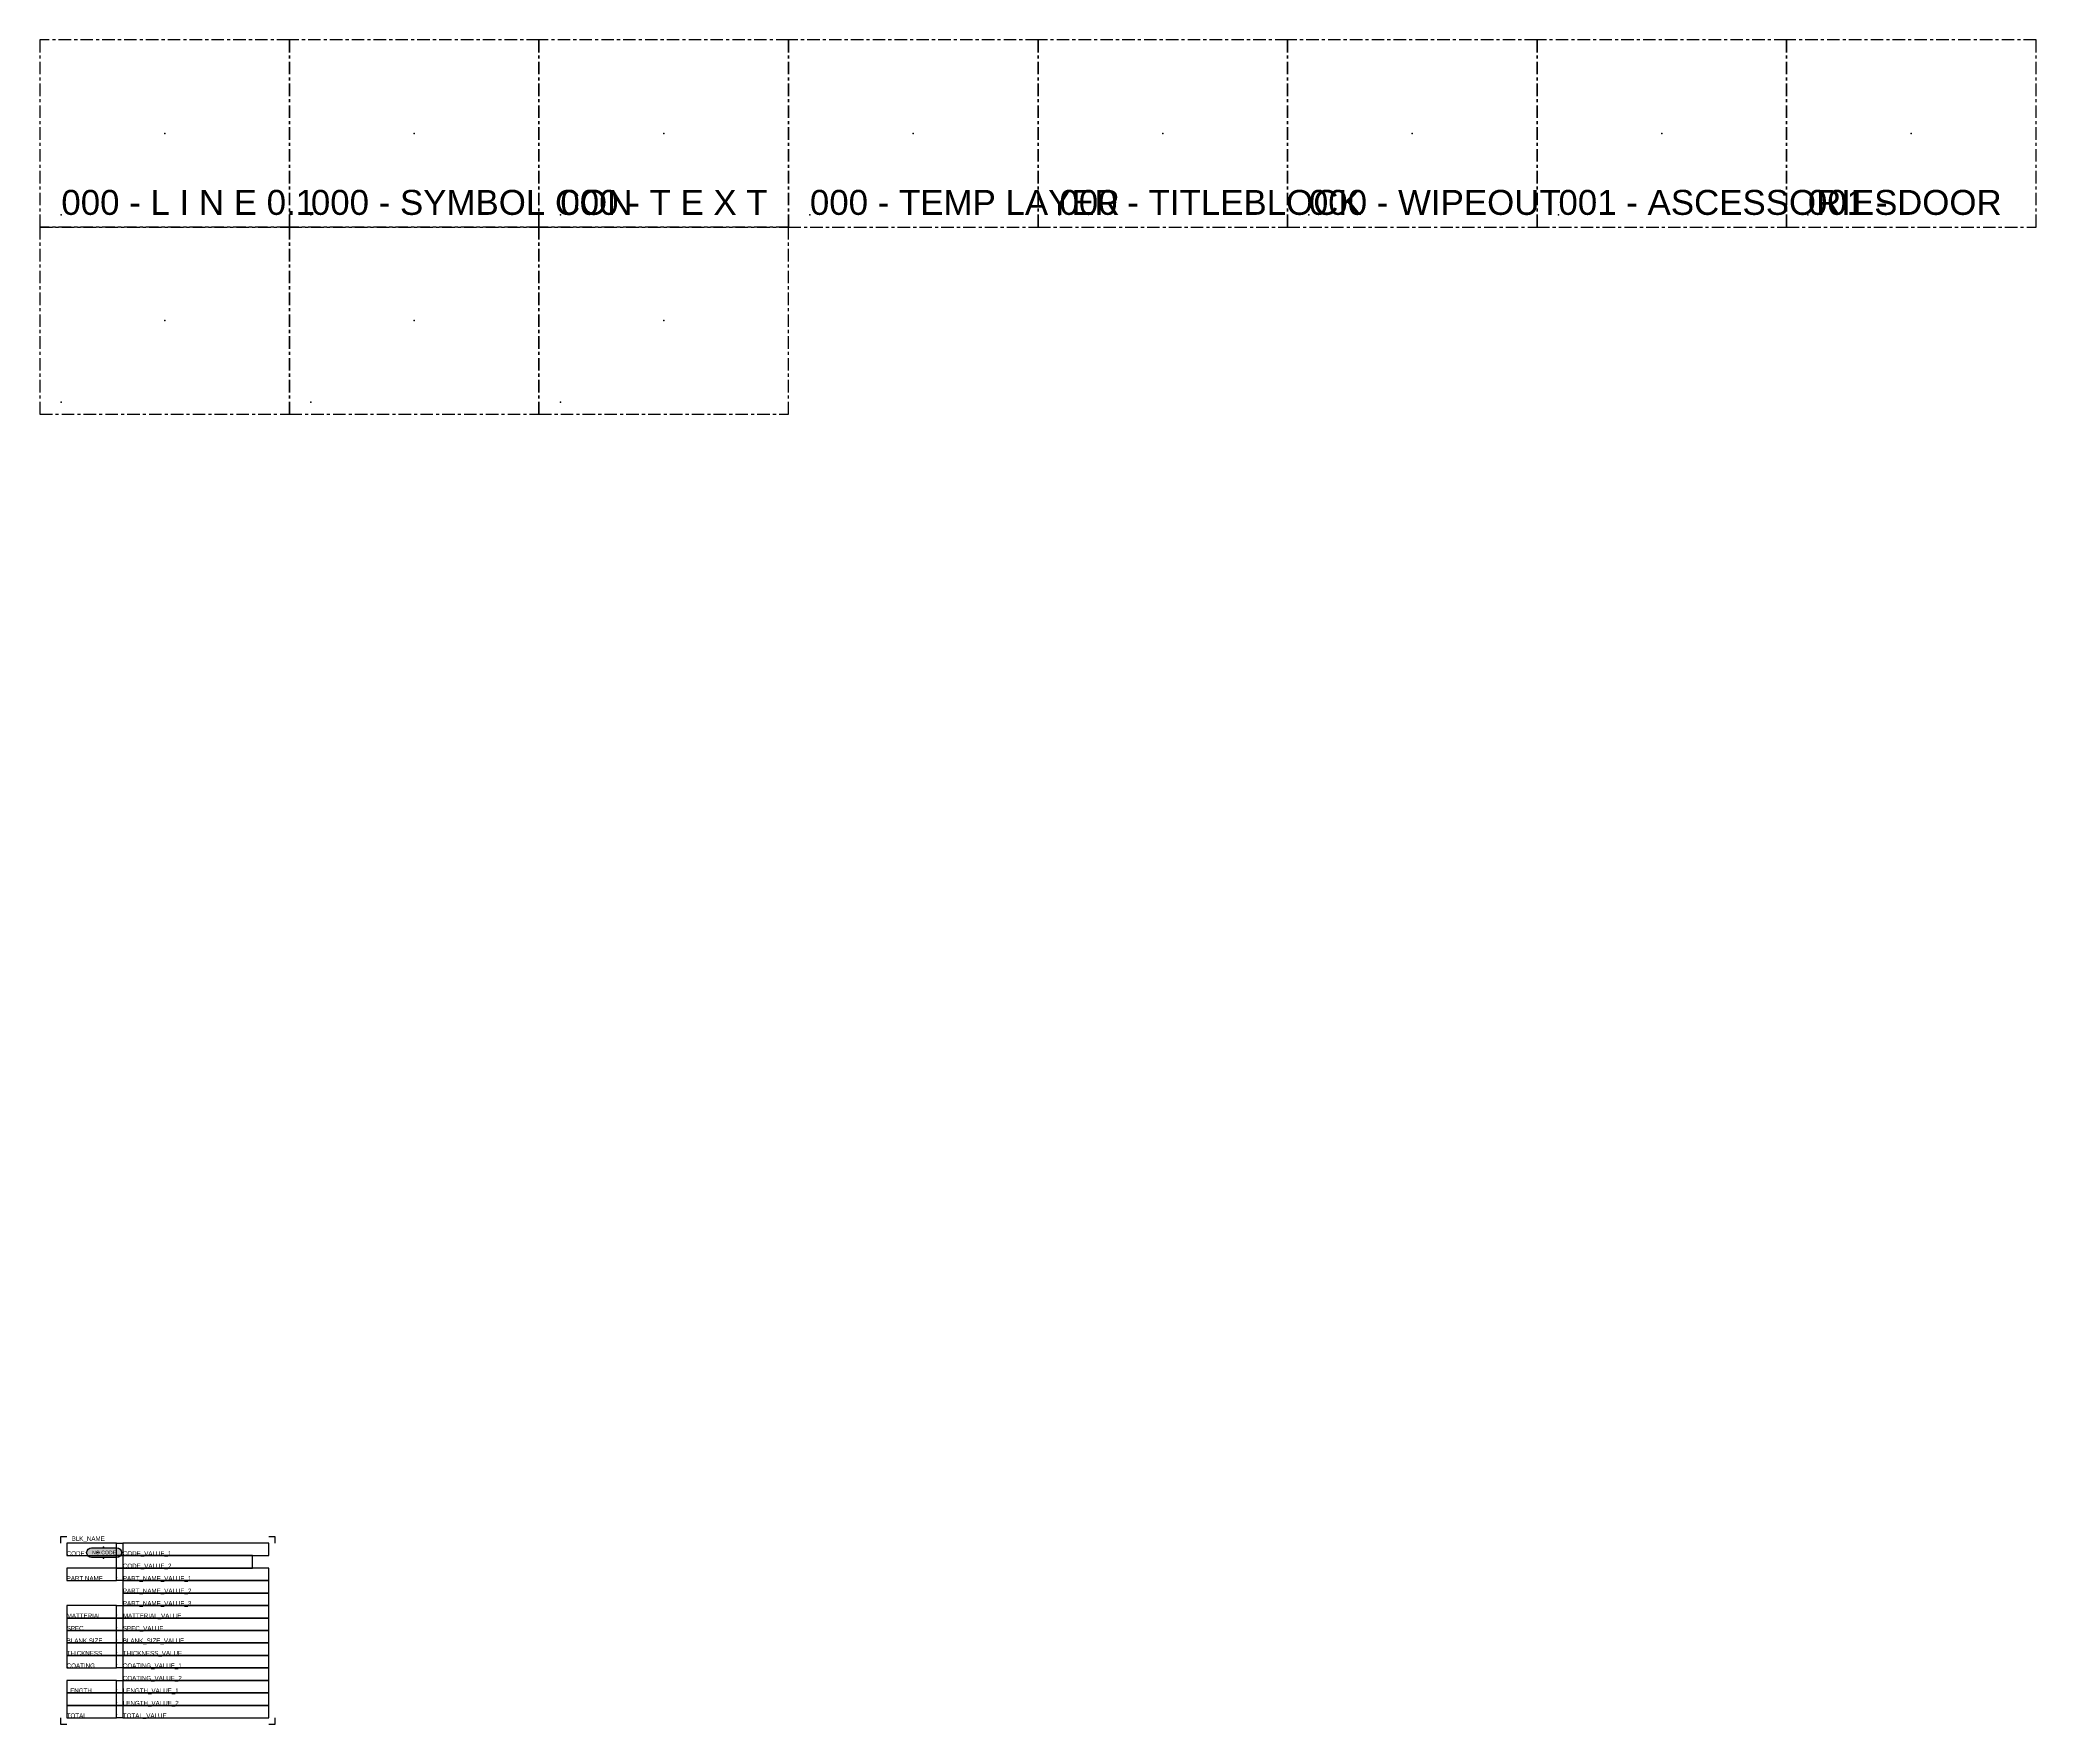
# Model space of a CAD drawing. Header units: millimetres. Extents: x -7838 to 162527, y -32093 to 60038.
# Drawn here: x 7030 to 7830, y 8594 to 9269 of the extents above; entities that cross this region are included whole.
import ezdxf
from ezdxf.enums import TextEntityAlignment as Align

# ---------------------------------------------------------------- set-up
doc = ezdxf.new("R2010")
doc.units = ezdxf.units.MM
for name, pattern in [('005_GG_TA_LINE', [13.75, 5, -1.25, 1.25, -1.25, 5]), ('BORDER2', [22.225, 6.35, -3.175, 6.35, -3.175, 0, -3.175]), ('CENTER', [2, 1.25, -0.25, 0.25, -0.25])]:
    doc.linetypes.add(name, pattern=pattern)
for name, color, linetype in [('000 - GRID', 8, 'CENTER'), ('000 - H A T C H', 8, 'Continuous'), ('000 - L I N E 0.1', 1, 'Continuous'), ('000 - SYMBOL CON', 1, 'Continuous'), ('000 - T E X T', 4, 'Continuous'), ('000 - TEMP LAYER', 250, 'Continuous'), ('000 - TITLEBLOCK', 4, 'Continuous'), ('000 - WIPEOUT', 250, 'Continuous'), ('001 - ASCESSORIES', 1, 'Continuous'), ('001 - DOOR', 2, 'Continuous'), ('A04_TUBE SERIES', 7, 'Continuous')]:
    doc.layers.add(name, color=color, linetype=linetype)
doc.styles.add('BROWALLIA', font='')
doc.styles.get("Standard").update_dxf_attribs({"font": 'arial.ttf'})
doc.styles.add('TA', font='', dxfattribs={"height": 4.5})
doc.styles.get('BROWALLIA').set_extended_font_data('BrowalliaUPC')
doc.styles.get('TA').set_extended_font_data('Cordia New')

# ---------------------------------------------------------------- blocks, each defined once
blk = doc.blocks.new('*U93')
at = {"color": 0, "linetype": '005_GG_TA_LINE'}
blk.add_lwpolyline([(0, 0), (100, 0), (100, 75), (0, 75)], close=True, dxfattribs=at)
for p in [(50, 37.5), (8.58, 4.88)]:
    blk.add_point(p, dxfattribs=at)
blk.add_attdef('NAMEBLK', (8.58, 4.88), '', height=10, dxfattribs=at)
blk = doc.blocks.new('A$C829836ee')
for p in [(0, 3), (0, -3)]:
    blk.add_point(p)

msp = doc.modelspace()

# ---------------------------------------------------------------- hatches: boundary and pattern name
at = {"layer": '000 - H A T C H'}
h = msp.add_hatch(color=250, dxfattribs=at)
h.dxf.hatch_style = 1
edge = h.paths.add_edge_path()
edge.add_arc((7051.09767, 8662.88243), 2, 90, 270, ccw=False)
edge.add_line((7051.09767, 8664.88243), (7061.09768, 8664.88243))
edge.add_arc((7061.09768, 8662.88243), 2, -90, 90, ccw=False)
edge.add_line((7061.09768, 8660.88243), (7051.09767, 8660.88243))

# ---------------------------------------------------------------- linework, layer by layer
at = {"layer": '000 - SYMBOL CON', "color": 2}
msp.add_lwpolyline([(7051.09767, 8660.88243, -1), (7051.09767, 8664.88243), (7061.09768, 8664.88243, -1), (7061.09768, 8660.88243)], format="xyb", close=True, dxfattribs=at)
at = {"layer": 'A04_TUBE SERIES', "color": 3}
msp.add_point((7053.51485, 8662.88243), dxfattribs=at)
at = {"layer": 'Defpoints', "color": 250}
for points in [[(7041.10141, 8669.18052), (7038.60141, 8669.18052), (7038.60141, 8666.68052)], [(7124.62711, 8666.68052), (7124.62711, 8669.18052), (7122.12711, 8669.18052)], [(7038.60141, 8596.68052), (7038.60141, 8594.18052), (7041.10141, 8594.18052)], [(7122.12711, 8594.18052), (7124.62711, 8594.18052), (7124.62711, 8596.68052)]]:
    msp.add_lwpolyline(points, dxfattribs=at)
for points in [[(7041.10141, 8661.68052), (7061.10141, 8661.68052), (7061.10141, 8666.68052), (7041.10141, 8666.68052)], [(7061.10141, 8666.68052), (7063.60141, 8666.68052), (7063.60141, 8661.68052), (7061.10141, 8661.68052)], [(7063.60141, 8661.68052), (7122.12711, 8661.68052), (7122.12711, 8666.68052), (7063.60141, 8666.68052)], [(7041.10141, 8651.68052), (7061.10141, 8651.68052), (7061.10141, 8656.68052), (7041.10141, 8656.68052)], [(7061.10141, 8661.68052), (7063.60141, 8661.68052), (7063.60141, 8656.68052), (7061.10141, 8656.68052)], [(7061.10141, 8656.68052), (7063.60141, 8656.68052), (7063.60141, 8651.68052), (7061.10141, 8651.68052)], [(7063.60141, 8656.68052), (7115.60141, 8656.68052), (7115.60141, 8661.68052), (7063.60141, 8661.68052)], [(7063.60141, 8651.68052), (7122.12711, 8651.68052), (7122.12711, 8656.68052), (7063.60141, 8656.68052)], [(7063.60141, 8646.68052), (7122.12711, 8646.68052), (7122.12711, 8651.68052), (7063.60141, 8651.68052)], [(7041.10141, 8636.68052), (7061.10141, 8636.68052), (7061.10141, 8641.68052), (7041.10141, 8641.68052)], [(7061.10141, 8641.68052), (7063.60141, 8641.68052), (7063.60141, 8636.68052), (7061.10141, 8636.68052)], [(7063.60141, 8641.68052), (7122.12711, 8641.68052), (7122.12711, 8646.68052), (7063.60141, 8646.68052)], [(7063.60141, 8636.68052), (7122.12711, 8636.68052), (7122.12711, 8641.68052), (7063.60141, 8641.68052)], [(7041.10141, 8631.68052), (7061.10141, 8631.68052), (7061.10141, 8636.68052), (7041.10141, 8636.68052)], [(7061.10141, 8636.68052), (7063.60141, 8636.68052), (7063.60141, 8631.68052), (7061.10141, 8631.68052)], [(7063.60141, 8631.68052), (7122.12711, 8631.68052), (7122.12711, 8636.68052), (7063.60141, 8636.68052)], [(7041.10141, 8626.68052), (7061.10141, 8626.68052), (7061.10141, 8631.68052), (7041.10141, 8631.68052)], [(7041.10141, 8621.68052), (7061.10141, 8621.68052), (7061.10141, 8626.68052), (7041.10141, 8626.68052)], [(7061.10141, 8631.68052), (7063.60141, 8631.68052), (7063.60141, 8626.68052), (7061.10141, 8626.68052)], [(7061.10141, 8626.68052), (7063.60141, 8626.68052), (7063.60141, 8621.68052), (7061.10141, 8621.68052)], [(7063.60141, 8626.68052), (7122.12711, 8626.68052), (7122.12711, 8631.68052), (7063.60141, 8631.68052)], [(7063.60141, 8621.68052), (7122.12711, 8621.68052), (7122.12711, 8626.68052), (7063.60141, 8626.68052)], [(7041.10141, 8616.68052), (7061.10141, 8616.68052), (7061.10141, 8621.68052), (7041.10141, 8621.68052)], [(7061.10141, 8621.68052), (7063.60141, 8621.68052), (7063.60141, 8616.68052), (7061.10141, 8616.68052)], [(7063.60141, 8616.68052), (7122.12711, 8616.68052), (7122.12711, 8621.68052), (7063.60141, 8621.68052)], [(7063.60141, 8611.68052), (7122.12711, 8611.68052), (7122.12711, 8616.68052), (7063.60141, 8616.68052)], [(7041.10141, 8606.68052), (7061.10141, 8606.68052), (7061.10141, 8611.68052), (7041.10141, 8611.68052)], [(7061.10141, 8611.68052), (7063.60141, 8611.68052), (7063.60141, 8606.68052), (7061.10141, 8606.68052)], [(7063.60141, 8606.68052), (7122.12711, 8606.68052), (7122.12711, 8611.68052), (7063.60141, 8611.68052)], [(7041.10141, 8601.68052), (7061.10141, 8601.68052), (7061.10141, 8606.68052), (7041.10141, 8606.68052)], [(7041.10141, 8596.68052), (7061.10141, 8596.68052), (7061.10141, 8601.68052), (7041.10141, 8601.68052)], [(7061.10141, 8606.68052), (7063.60141, 8606.68052), (7063.60141, 8601.68052), (7061.10141, 8601.68052)], [(7061.10141, 8601.68052), (7063.60141, 8601.68052), (7063.60141, 8596.68052), (7061.10141, 8596.68052)], [(7063.60141, 8601.68052), (7122.12711, 8601.68052), (7122.12711, 8606.68052), (7063.60141, 8606.68052)], [(7063.60141, 8596.68052), (7122.12711, 8596.68052), (7122.12711, 8601.68052), (7063.60141, 8601.68052)]]:
    msp.add_lwpolyline(points, close=True, dxfattribs=at)

# ---------------------------------------------------------------- block references
at = {"xscale": 0.7454636594928784, "yscale": 0.7454636594928784, "zscale": 0.7454636594928784}
msp.add_blockref('A$C829836ee', (7055.81165, 8662.88243), dxfattribs=at)
at = {"layer": '000 - GRID', "linetype": '005_GG_TA_LINE'}
for p in [(7030.36857, 9119.18052), (7130.36857, 9119.18052), (7230.36857, 9119.18052)]:
    msp.add_blockref('*U93', p, dxfattribs=at)
at = {"layer": '000 - L I N E 0.1'}
msp.add_blockref('*U93', (7030.36857, 9194.18052), dxfattribs=at).add_auto_attribs({'NAMEBLK': '000 - L I N E 0.1'})
at = {"layer": '000 - SYMBOL CON'}
msp.add_blockref('*U93', (7130.36857, 9194.18052), dxfattribs=at).add_auto_attribs({'NAMEBLK': '000 - SYMBOL CON'})
at = {"layer": '000 - T E X T'}
msp.add_blockref('*U93', (7230.36857, 9194.18052), dxfattribs=at).add_auto_attribs({'NAMEBLK': '000 - T E X T'})
at = {"layer": '000 - TEMP LAYER'}
msp.add_blockref('*U93', (7330.36857, 9194.18052), dxfattribs=at).add_auto_attribs({'NAMEBLK': '000 - TEMP LAYER'})
at = {"layer": '000 - TITLEBLOCK'}
msp.add_blockref('*U93', (7430.36857, 9194.18052), dxfattribs=at).add_auto_attribs({'NAMEBLK': '000 - TITLEBLOCK'})
at = {"layer": '000 - WIPEOUT'}
msp.add_blockref('*U93', (7530.36857, 9194.18052), dxfattribs=at).add_auto_attribs({'NAMEBLK': '000 - WIPEOUT'})
at = {"layer": '001 - ASCESSORIES'}
msp.add_blockref('*U93', (7630.36857, 9194.18052), dxfattribs=at).add_auto_attribs({'NAMEBLK': '001 - ASCESSORIES'})
at = {"layer": '001 - DOOR'}
msp.add_blockref('*U93', (7730.36857, 9194.18052), dxfattribs=at).add_auto_attribs({'NAMEBLK': '001 - DOOR'})

# ---------------------------------------------------------------- texts
at = {"layer": '000 - T E X T', "linetype": 'BORDER2', "style": 'TA'}
for s, p in [('CODE', (7041.10141, 8661.68052)), ('PART NAME', (7041.10141, 8651.68052)), (':', (7061.10141, 8651.68052)), ('SPEC', (7041.10141, 8631.68052)), ('MATTERIAL', (7041.10141, 8636.68052)), (':', (7061.10141, 8636.68052)), (':', (7061.10141, 8631.68052)), ('BLANK SIZE', (7041.10141, 8626.68052)), (':', (7061.10141, 8626.68052)), ('THICKNESS', (7041.10141, 8621.68052)), ('COATING', (7041.10141, 8616.68052)), (':', (7061.10141, 8621.68052)), (':', (7061.10141, 8616.68052)), ('LENGTH', (7041.10141, 8606.68052)), (':', (7061.10141, 8606.68052)), (':', (7061.10141, 8601.68052)), ('TOTAL', (7041.10141, 8596.68052)), (':', (7061.10141, 8596.68052))]:
    msp.add_text(s, height=1.8, dxfattribs=at).set_placement(p)
at = {"layer": '000 - T E X T', "style": 'TA', "flags": 1}
msp.add_attdef('BLK_NAME', (7043.09471, 8667.61031), '', height=1.8, dxfattribs=at)
at = {"layer": '000 - T E X T', "style": 'BROWALLIA'}
msp.add_attdef('NO.CODE', text='NO.', height=1.490927, dxfattribs=at).set_placement((7056.07885, 8662.91828), align=Align.MIDDLE_CENTER)
at = {"layer": '000 - T E X T', "style": 'TA'}
for tag, p in [('CODE_VALUE_1', (7063.60141, 8661.68052)), ('CODE_VALUE_2', (7063.60141, 8656.68052)), ('PART_NAME_VALUE_1', (7063.60141, 8651.68052)), ('PART_NAME_VALUE_2', (7063.60141, 8646.68052)), ('PART_NAME_VALUE_3', (7063.60141, 8641.68052)), ('SPEC_VALUE', (7063.60141, 8631.68052)), ('MATTERIAL_VALUE', (7063.60141, 8636.68052)), ('BLANK_SIZE_VALUE', (7063.60141, 8626.68052)), ('THICKNESS_VALUE', (7063.60141, 8621.68052)), ('COATING_VALUE_1', (7063.60141, 8616.68052)), ('COATING_VALUE_2', (7063.60141, 8611.68052)), ('LENGTH_VALUE_1', (7063.60141, 8606.68052)), ('LENGTH_VALUE_2', (7063.60141, 8601.68052)), ('TOTAL_VALUE', (7063.60141, 8596.68052))]:
    msp.add_attdef(tag, p, '', height=1.8, dxfattribs=at)

doc.saveas('drawing.dxf')
